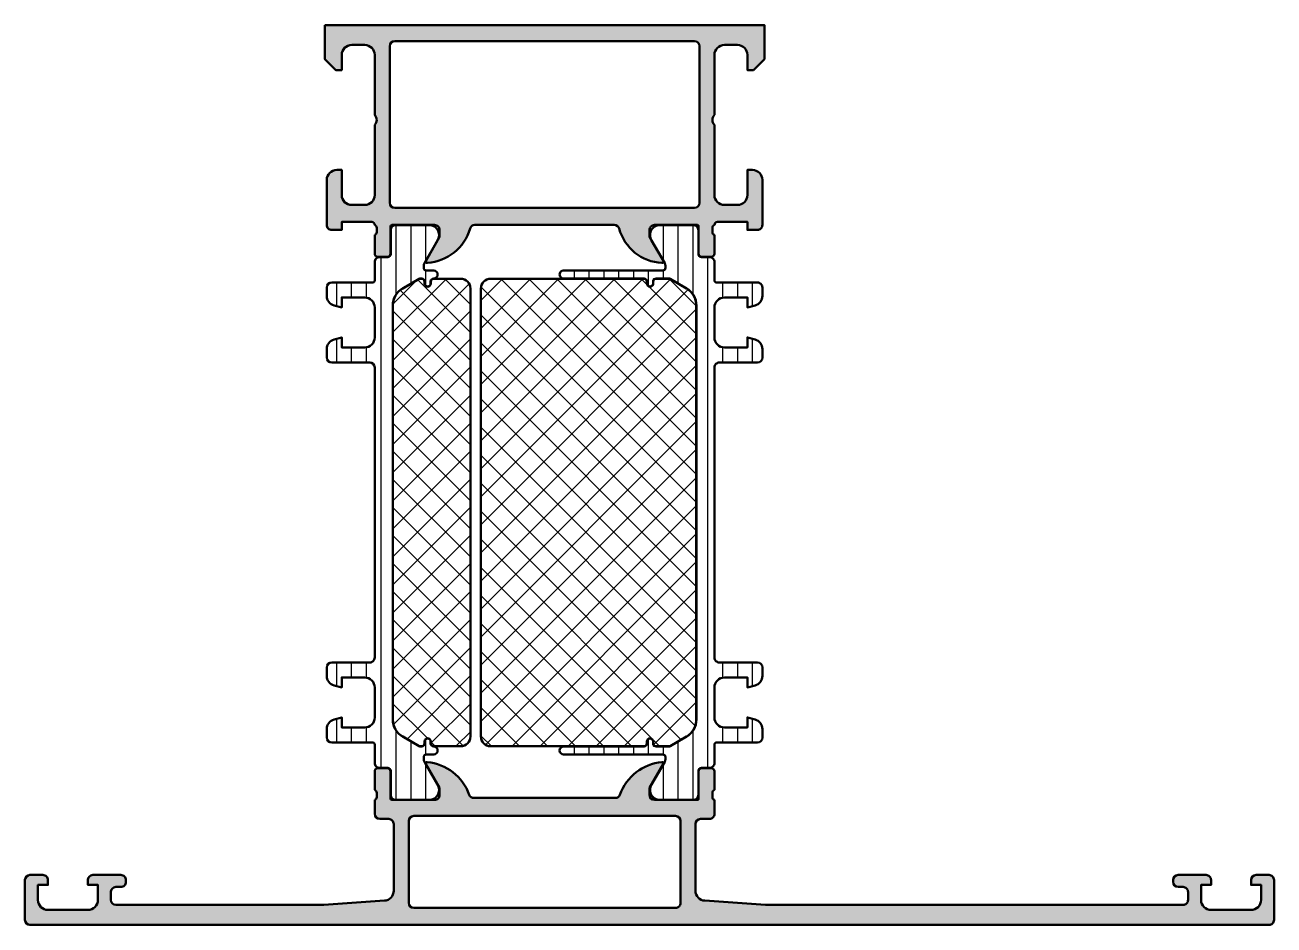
# Model space of a CAD drawing. Extents: x 0 to 125, y 0 to 90.
import ezdxf

# ---------------------------------------------------------------- set-up
doc = ezdxf.new("R2010")
doc.units = 0
for name, color, linetype, lineweight in [('0S-Alu contour', 7, 'Continuous', 50), ('0S-Alu hatch', 252, 'Continuous', 25), ('0S-Plastic contour', 254, 'Continuous', 50), ('0S-Plastic hatch', 253, 'Continuous', 25), ('0S-PT contour', 91, 'Continuous', 50), ('0S-PT hatch', 103, 'Continuous', 25)]:
    doc.layers.add(name, color=color, linetype=linetype, lineweight=lineweight)
pattern_1 = [(90, (0, 0), (-1.4859, 0), [])]
pattern_2 = [(135, (0, 0), (-1.403165018917055, -1.403165018917055), []), (225, (0, 0), (1.403165018917055, -1.403165018917055), [])]

# ---------------------------------------------------------------- blocks, each defined once
blk = doc.blocks.new('462600__DC4B0508_6F7B_43ED_8499_FADACAE05569_')
at = {"layer": '0S-Alu hatch'}
h = blk.add_hatch(color=256, dxfattribs=at)
edge = h.paths.add_edge_path()
edge.add_line((74.1, 2.000000000000012), (68.02875295001209, 2.433660503570576))
edge.add_ellipse((68.1000011082842, 3.431119503563659), major_axis=(-1.000000378362112, 0), ratio=1, start_angle=8.537736391645012e-06, end_angle=85.91432110672321, ccw=False)
edge.add_line((67.1000007299221, 3.4311193546862), (67.1, 10.1))
edge.add_ellipse((67.60000124605585, 10.09999890522812), major_axis=(-0.5000012460570579, 0), ratio=1, start_angle=270.0000591444256, end_angle=359.999874550462, ccw=False)
edge.add_line((67.60000072992209, 10.60000015128491), (68.5, 10.60000000000001))
edge.add_arc((68.5000007299221, 11.10000015128491), 0.5000000000000054, 269.9999163571131, 360)
edge.add_line((69.0000007299221, 11.10000015128491), (69, 12.50000000000001))
edge.add_ellipse((69.07883803814127, 12.7675210153199), major_axis=(-0.2788959122965883, 0), ratio=1, start_angle=-1.1645299000762748, end_angle=73.57983452474019, ccw=False)
edge.add_line((68.7999997299221, 12.7731891512764), (68.799999, 13.2267829999915))
edge.add_ellipse((69.0788689094079, 13.23244226912594), major_axis=(-0.2789273269156459, 0), ratio=1, start_angle=-73.5752814329474, end_angle=1.1625769736543816, ccw=False)
edge.add_line((69.0000007299221, 13.4999871512764), (69, 15.37999799999998))
edge.add_arc((68.70000072992208, 15.37999815128489), 0.3000000000000256, 359.9999711101367, 449.9999999999973)
edge.add_line((68.7000007299221, 15.67999815128491), (67.72002568095719, 15.67999800000001))
edge.add_arc((67.72002641087931, 15.37999815128492), 0.2999999999999918, 90.00013940492664, 180)
edge.add_line((67.42002641087932, 15.37999815128491), (67.4200256809572, 12.62000000000002))
edge.add_ellipse((67.30002692700866, 12.61999890523735), major_axis=(-0.1199987539535444, 0), ratio=1, start_angle=89.99975356383732, end_angle=180.0005227158989, ccw=False)
edge.add_line((67.30002641087933, 12.50000015128492), (63.00000000000006, 12.50000000000001))
edge.add_ellipse((63.00000098818307, 13.00000025825994), major_axis=(-0.5000002582609074, 0), ratio=1, start_angle=1.2253957095254009e-05, end_angle=89.99988676262751, ccw=False)
edge.add_line((62.50000072992217, 13.00000015128485), (62.50000000000015, 13.70000000000009))
edge.add_line((62.50000000000015, 13.70000000000009), (63.88149545762246, 16.09282032302756))
edge.add_arc((63.76188094527395, 16.16188036663661), 0.1381197846482676, 329.9997942543821, 455.6225775508053)
edge.add_arc((64.23822397109576, 11.3233912894374), 4.999999999999651, 95.62257755079091, 160.0499003679459)
edge.add_ellipse((59.06827820932711, 13.20000015128459), major_axis=(-0.4999999999997212, 0), ratio=1, start_angle=90.00000000000489, end_angle=160.049900367944, ccw=False)
edge.add_line((59.06827820932715, 12.70000015128487), (44.93172252059498, 12.69999999999997))
edge.add_ellipse((44.9317235981731, 13.20000041769007), major_axis=(-0.5000004176912589, 0), ratio=1, start_angle=19.9501147349049, end_angle=89.99987651874648, ccw=False)
edge.add_arc((39.76177748874844, 11.32339128943787), 4.999999999999179, 19.95009963205356, 84.37742244920865)
edge.add_arc((40.23812051457027, 16.16188036663661), 0.1381197846482728, 84.3774224492096, 210.0000000000175)
edge.add_line((40.11850527229966, 16.09282047431243), (41.49999999999987, 13.70000000000004))
edge.add_line((41.49999999999987, 13.70000000000004), (41.49999999999994, 12.99999999999996))
edge.add_ellipse((41.00000124605409, 12.99999890523166), major_axis=(-0.4999987539470445, 0), ratio=1, start_angle=89.99994085547672, end_angle=180.000125449538, ccw=False)
edge.add_line((41.00000072992204, 12.50000015128488), (36.69997431904278, 12.5))
edge.add_ellipse((36.69997530723043, 12.62000025826151), major_axis=(-0.1200002582655726, 0), ratio=1, start_angle=5.107678987315012e-05, end_angle=89.99952817616747, ccw=False)
edge.add_line((36.57997504896491, 12.62000015128489), (36.5799743190428, 15.37999799999998))
edge.add_arc((36.2799750489649, 15.37999815128487), 0.3000000000000043, 359.9999711101367, 450)
edge.add_line((36.2799750489649, 15.67999815128488), (35.30000000000001, 15.67999799999999))
edge.add_arc((35.30000072992212, 15.37999815128487), 0.3000000000000131, 90.00013940492396, 180)
edge.add_line((35.00000072992211, 15.37999815128487), (35.00000000000001, 13.49998699999148))
edge.add_ellipse((34.92113449620823, 13.23244408287816), major_axis=(-0.2789246855081726, 0), ratio=1, start_angle=178.8370704464299, end_angle=253.57569450118422, ccw=False)
edge.add_line((35.20000172992212, 13.22678315127636), (35.20000100000001, 12.77318899999148))
edge.add_ellipse((34.92116536696438, 12.76751920183793), major_axis=(-0.2788932714525121, 0), ratio=1, start_angle=106.4197524022724, end_angle=181.1648824805518, ccw=False)
edge.add_line((35.00000072992211, 12.50000015128488), (35, 11.1))
edge.add_arc((35.50000072992209, 11.10000015128489), 0.4999999999999858, 180.0000173297123, 269.9999999999992)
edge.add_line((35.50000072992208, 10.6000001512849), (36.40000000000001, 10.60000000000001))
edge.add_ellipse((36.40000098818012, 10.100000258259), major_axis=(-0.4999997417419854, 0), ratio=1, start_angle=179.999987746043, end_angle=270.0001132371573, ccw=False)
edge.add_line((36.90000072992209, 10.10000015128492), (36.89999999999999, 3.431119203401317))
edge.add_ellipse((35.90000136109885, 3.43111803520417), major_axis=(-0.999998638901822, 0), ratio=1, start_angle=94.08558609440342, end_angle=180.0000669328046, ccw=False)
edge.add_line((35.97124777991002, 2.433660654855477), (29.89999999999998, 2.000000000000012))
edge.add_line((29.89999999999998, 2.000000000000012), (9.09999999999998, 1.999999999999999))
edge.add_ellipse((9.100000988183044, 2.500000258259949), major_axis=(-0.5000002582609269, 0), ratio=1, start_angle=1.2253957095254009e-05, end_angle=89.99988676262058, ccw=False)
edge.add_line((8.60000072992213, 2.500000151284898), (8.600000000000023, 3.299999999999996))
edge.add_ellipse((9.100001246055848, 3.299998905228134), major_axis=(-0.5000012460570242, 0), ratio=1, start_angle=270.0000591444199, end_angle=359.999874550462, ccw=False)
edge.add_line((9.100000729922131, 3.800000151284891), (9.600000000000023, 3.799999999999998))
edge.add_arc((9.600000729922131, 4.300000151284891), 0.4999999999999983, 269.9999163571129, 360)
edge.add_line((10.10000072992213, 4.300000151284891), (10.10000000000002, 4.499999999999994))
edge.add_arc((9.600000729922128, 4.500000151284892), 0.5000000000000018, 359.9999826492693, 449.9999999999996)
edge.add_line((9.600000729922131, 5.000000151284893), (6.800000000000014, 4.999999999999999))
edge.add_arc((6.800000729922119, 4.500000151284892), 0.5000000000000009, 90.00008364293738, 180)
edge.add_line((6.300000729922119, 4.500000151284891), (6.300000000000011, 4))
edge.add_line((6.300000000000011, 4), (7.300000000000011, 4))
edge.add_line((7.300000000000011, 4), (7.300000000000011, 2.500000000000002))
edge.add_ellipse((6.300001246054566, 2.499998905230804), major_axis=(-0.9999987539460445, 0), ratio=1, start_angle=89.99997042775232, end_angle=180.0000627218637, ccw=False)
edge.add_line((6.300000729922118, 1.500000151284893), (2.300000000000012, 1.499999999999998))
edge.add_ellipse((2.300000988182315, 2.500000258259714), major_axis=(-1.000000258260204, 0), ratio=1, start_angle=6.156649305921746e-06, end_angle=89.99994338133922, ccw=False)
edge.add_line((1.300000729922117, 2.500000151284894), (1.300000000000011, 3.999999999999998))
edge.add_line((1.300000000000011, 3.999999999999998), (2.300000000000011, 3.999999999999999))
edge.add_line((2.300000000000011, 3.999999999999999), (2.300000000000011, 4.5))
edge.add_arc((1.800000729922119, 4.500000151284893), 0.499999999999999, 359.9999826492693, 450)
edge.add_line((1.800000729922118, 5.000000151284893), (0.5000000000000007, 5))
edge.add_arc((0.5000007299221072, 4.500000151284893), 0.5, 90.00008364293745, 180)
edge.add_line((7.299221072e-07, 4.500000151284893), (0, 0.5))
edge.add_arc((0.5000007299221068, 0.500000151284894), 0.5, 180.0000173297123, 270)
edge.add_line((0.5000007299221066, 1.512848939e-07), (124.5, 0))
edge.add_arc((124.5000007299221, 0.500000151284894), 0.5, 269.9999163571131, 360)
edge.add_line((125.0000007299221, 0.500000151284894), (125, 4.500000000000014))
edge.add_arc((124.5000007299221, 4.500000151284893), 0.5, 359.9999826492693, 450.0000000000016)
edge.add_line((124.5000007299221, 5.000000151284893), (123.1999999999999, 4.999999999999999))
edge.add_arc((123.2000007299221, 4.500000151284892), 0.5000000000000009, 90.00008364294075, 180)
edge.add_line((122.7000007299221, 4.500000151284872), (122.7, 3.999999999999999))
edge.add_line((122.7, 3.999999999999999), (123.7, 3.999999999999999))
edge.add_line((123.7, 3.999999999999999), (123.7, 2.499999999999992))
edge.add_ellipse((122.7000012460545, 2.499998905230825), major_axis=(-0.9999987539460613, 0), ratio=1, start_angle=89.99997042775158, end_angle=180.0000627218637, ccw=False)
edge.add_line((122.700000729922, 1.500000151284891), (118.7, 1.499999999999999))
edge.add_ellipse((118.7000009881823, 2.500000258259715), major_axis=(-1.000000258260204, 0), ratio=1, start_angle=6.156649305921746e-06, end_angle=89.99994338133911, ccw=False)
edge.add_line((117.7000007299221, 2.500000151284905), (117.7, 4))
edge.add_line((117.7, 4), (118.7, 4))
edge.add_line((118.7, 4), (118.7, 4.499999999999997))
edge.add_arc((118.2000007299221, 4.500000151284893), 0.5, 359.9999826492693, 450)
edge.add_line((118.2000007299221, 5.000000151284893), (115.3999999999999, 5))
edge.add_arc((115.400000729922, 4.500000151284901), 0.4999999999999929, 90.00008364293588, 180)
edge.add_line((114.9000007299221, 4.500000151284904), (114.9, 4.300000000000009))
edge.add_arc((115.4000007299221, 4.300000151284905), 0.5, 180.0000173297123, 270.0000000000017)
edge.add_line((115.4000007299221, 3.800000151284905), (115.8999999999999, 3.799999999999998))
edge.add_ellipse((115.90000098818, 3.300000258258976), major_axis=(-0.4999997417419987, 0), ratio=1, start_angle=179.999987746043, end_angle=270.0001132371606, ccw=False)
edge.add_line((116.400000729922, 3.300000151284903), (116.4, 2.500000000000003))
edge.add_ellipse((115.9000012460541, 2.499998905231693), major_axis=(-0.4999987539470729, 0), ratio=1, start_angle=89.99994085547831, end_angle=180.000125449538, ccw=False)
edge.add_line((115.9000007299221, 2.000000151284881), (74.1, 2.000000000000012))
edge = h.paths.add_edge_path()
edge.add_ellipse((65.1000007299221, 10.4000001512849), major_axis=(-0.5, 0), ratio=1, start_angle=180, end_angle=270, ccw=False)
edge.add_line((65.6000007299221, 10.4000001512849), (65.6000007299221, 2.200000151284887))
edge.add_ellipse((65.1000007299221, 2.200000151284887), major_axis=(-0.5, 0), ratio=1, start_angle=89.99991635711308, end_angle=180, ccw=False)
edge.add_line((65.1, 1.699999999999993), (38.90000072992209, 1.700000151284887))
edge.add_ellipse((38.90000072992209, 2.200000151284887), major_axis=(-0.5, 0), ratio=1, start_angle=1.732971230694602e-05, end_angle=90, ccw=False)
edge.add_line((38.39999999999998, 2.199999999999993), (38.40000072992209, 10.4000001512849))
edge.add_ellipse((38.90000072992209, 10.4000001512849), major_axis=(-0.5, 0), ratio=1, start_angle=270.0000836429375, end_angle=360, ccw=False)
edge.add_line((38.89999999999999, 10.90000000000001), (65.1000007299221, 10.9000001512849))
at = {"layer": '0S-Alu contour', "color": 7}
for points in [[(35.00000072992211, 15.37999815128487), (35.00000000000001, 13.49998699999148)], [(36.2799750489649, 15.67999815128488), (35.30000000000001, 15.67999799999999)], [(36.57997504896491, 12.62000015128489), (36.5799743190428, 15.37999799999998)], [(40.11850527229966, 16.09282047431243), (41.49999999999987, 13.70000000000004), (41.49999999999994, 12.99999999999996)], [(62.50000072992217, 13.00000015128485), (62.50000000000015, 13.70000000000009), (63.88149545762246, 16.09282032302756)], [(67.42002641087932, 15.37999815128491), (67.4200256809572, 12.62000000000002)], [(68.7000007299221, 15.67999815128491), (67.72002568095719, 15.67999800000001)], [(69.0000007299221, 13.4999871512764), (69, 15.37999799999998)], [(35.20000172992212, 13.22678315127636), (35.20000100000001, 12.77318899999148)], [(59.06827820932715, 12.70000015128487), (44.93172252059498, 12.69999999999997)], [(68.7999997299221, 12.7731891512764), (68.799999, 13.2267829999915)], [(35.00000072992211, 12.50000015128488), (35, 11.1)], [(41.00000072992204, 12.50000015128488), (36.69997431904278, 12.5)], [(67.30002641087933, 12.50000015128492), (63.00000000000006, 12.50000000000001)], [(69.0000007299221, 11.10000015128491), (69, 12.50000000000001)], [(35.50000072992208, 10.6000001512849), (36.40000000000001, 10.60000000000001)], [(36.90000072992209, 10.10000015128492), (36.89999999999999, 3.431119203401317)], [(38.39999999999998, 2.199999999999993), (38.40000072992209, 10.4000001512849)], [(38.89999999999999, 10.90000000000001), (65.1000007299221, 10.9000001512849)], [(65.6000007299221, 10.4000001512849), (65.6000007299221, 2.200000151284887)], [(67.1000007299221, 3.4311193546862), (67.1, 10.1)], [(67.60000072992209, 10.60000015128491), (68.5, 10.60000000000001)], [(7.299221072e-07, 4.500000151284893), (0, 0.5)], [(1.800000729922118, 5.000000151284893), (0.5000000000000007, 5)], [(1.300000729922117, 2.500000151284894), (1.300000000000011, 3.999999999999998), (2.300000000000011, 3.999999999999999), (2.300000000000011, 4.5)], [(6.300000729922119, 4.500000151284891), (6.300000000000011, 4), (7.300000000000011, 4), (7.300000000000011, 2.500000000000002)], [(9.600000729922131, 5.000000151284893), (6.800000000000014, 4.999999999999999)], [(9.100000729922131, 3.800000151284891), (9.600000000000023, 3.799999999999998)], [(10.10000072992213, 4.300000151284891), (10.10000000000002, 4.499999999999994)], [(114.9000007299221, 4.500000151284904), (114.9, 4.300000000000009)], [(118.2000007299221, 5.000000151284893), (115.3999999999999, 5)], [(115.4000007299221, 3.800000151284905), (115.8999999999999, 3.799999999999998)], [(117.7000007299221, 2.500000151284905), (117.7, 4), (118.7, 4), (118.7, 4.499999999999997)], [(122.7000007299221, 4.500000151284872), (122.7, 3.999999999999999), (123.7, 3.999999999999999), (123.7, 2.499999999999992)], [(124.5000007299221, 5.000000151284893), (123.1999999999999, 4.999999999999999)], [(125.0000007299221, 0.500000151284894), (125, 4.500000000000014)], [(8.60000072992213, 2.500000151284898), (8.600000000000023, 3.299999999999996)], [(116.400000729922, 3.300000151284903), (116.4, 2.500000000000003)], [(6.300000729922118, 1.500000151284893), (2.300000000000012, 1.499999999999998)], [(35.97124777991002, 2.433660654855477), (29.89999999999998, 2.000000000000012), (9.09999999999998, 1.999999999999999)], [(65.1, 1.699999999999993), (38.90000072992209, 1.700000151284887)], [(74.1, 2.000000000000012), (68.02875295001209, 2.433660503570576)], [(115.9000007299221, 2.000000151284881), (74.1, 2.000000000000012)], [(122.700000729922, 1.500000151284891), (118.7, 1.499999999999999)], [(0.5000007299221066, 1.512848939e-07), (124.5, 0)]]:
    blk.add_lwpolyline(points, dxfattribs=at)
for centre, radius, start, end in [((40.23812051457027, 16.16188036663661), 0.1381197846482728, 84.3774224492096, 210.0000000000175), ((39.76177748874844, 11.32339128943787), 4.999999999999179, 19.95009963205356, 84.37742244920865), ((64.23822397109576, 11.3233912894374), 4.999999999999651, 95.62257755079091, 160.0499003679459), ((63.76188094527395, 16.16188036663661), 0.1381197846482676, 329.9997942543821, 95.62257755080539), ((35.30000072992212, 15.37999815128487), 0.3000000000000131, 90.00013940492396, 180), ((36.2799750489649, 15.37999815128487), 0.3000000000000043, 359.9999711101367, 90), ((67.72002641087931, 15.37999815128492), 0.2999999999999918, 90.00013940492664, 180), ((68.70000072992208, 15.37999815128489), 0.3000000000000256, 359.9999711101367, 89.99999999999729), ((35.50000072992209, 11.10000015128489), 0.4999999999999858, 180.0000173297123, 269.9999999999992), ((68.5000007299221, 11.10000015128491), 0.5000000000000054, 269.9999163571131, 0), ((0.5000007299221072, 4.500000151284893), 0.5, 90.00008364293745, 180), ((1.800000729922119, 4.500000151284893), 0.499999999999999, 359.9999826492693, 90.0000000000001), ((6.800000729922119, 4.500000151284892), 0.5000000000000009, 90.00008364293738, 180), ((9.600000729922131, 4.300000151284891), 0.4999999999999983, 269.9999163571129, 0), ((9.600000729922128, 4.500000151284892), 0.5000000000000018, 359.9999826492693, 89.99999999999959), ((115.400000729922, 4.500000151284901), 0.4999999999999929, 90.00008364293588, 180), ((115.4000007299221, 4.300000151284905), 0.5, 180.0000173297123, 270.0000000000017), ((118.2000007299221, 4.500000151284893), 0.5, 359.9999826492693, 90), ((123.2000007299221, 4.500000151284892), 0.5000000000000009, 90.00008364294075, 180), ((124.5000007299221, 4.500000151284893), 0.5, 359.9999826492693, 90.0000000000016), ((0.5000007299221068, 0.500000151284894), 0.5, 180.0000173297123, 270), ((124.5000007299221, 0.500000151284894), 0.5, 269.9999163571131, 0)]:
    blk.add_arc(centre, radius, start, end, dxfattribs=at)
at = {"layer": '0S-Alu contour', "color": 7, "extrusion": (0, 0, -1)}
for centre, radius, start, end in [((-34.92113449620823, 13.23244408287816), 0.2789246855081726, 106.4243054988158, 181.1629295535702), ((-34.92116536696438, 12.76751920183793), 0.2788932714525121, 178.8351175194482, 253.5802475977276), ((-36.69997530723043, 12.62000025826151), 0.1200002582655726, 270.0004718238325, 359.9999489232101), ((-41.00000124605409, 12.99999890523166), 0.4999987539470445, 179.999874550462, 270.0000591445233), ((-44.9317235981731, 13.20000041769007), 0.5000004176912589, 270.0001234812535, 340.0498852650951), ((-59.06827820932711, 13.20000015128459), 0.4999999999997212, 199.9500996320561, 269.9999999999951), ((-63.00000098818307, 13.00000025825994), 0.5000002582609074, 270.0001132373725, 359.9999877460429), ((-67.30002692700866, 12.61999890523735), 0.1199987539535444, 179.9994772841011, 270.0002464361628), ((-69.07883803814127, 12.7675210153199), 0.2788959122965883, 286.4201654752598, 1.164529900076207), ((-69.0788689094079, 13.23244226912594), 0.2789273269156459, 358.8374230263456, 73.57528143294738), ((-36.40000098818012, 10.100000258259), 0.4999997417419854, 89.9998867628427, 180.0000122539571), ((-38.90000072992209, 10.4000001512849), 0.5, 0, 89.9999163570625), ((-65.1000007299221, 10.4000001512849), 0.5, 90, 180), ((-67.60000124605585, 10.09999890522812), 0.5000012460570579, 0.0001254495380173, 89.9999408555744), ((-9.100001246055848, 3.299998905228134), 0.5000012460570242, 0.0001254495380173, 89.99994085558009), ((-115.90000098818, 3.300000258258976), 0.4999997417419987, 89.99988676283944, 180.0000122539571), ((-35.90000136109885, 3.43111803520417), 0.999998638901822, 179.9999330671954, 265.9144139055966), ((-68.1000011082842, 3.431119503563659), 1.000000378362112, 274.0856788932768, 359.9999914622636), ((-2.300000988182315, 2.500000258259714), 1.000000258260204, 270.0000566186608, 359.9999938433507), ((-6.300001246054566, 2.499998905230804), 0.9999987539460445, 179.9999372781363, 270.0000295722478), ((-9.100000988183044, 2.500000258259949), 0.5000002582609269, 270.0001132373794, 359.9999877460429), ((-38.90000072992209, 2.200000151284887), 0.5, 270, 359.9999826702877), ((-65.1000007299221, 2.200000151284887), 0.5, 180, 270.0000836428869), ((-115.9000012460541, 2.499998905231693), 0.4999987539470729, 179.999874550462, 270.0000591445217), ((-118.7000009881823, 2.500000258259715), 1.000000258260204, 270.0000566186609, 359.9999938433507), ((-122.7000012460545, 2.499998905230825), 0.9999987539460613, 179.9999372781363, 270.0000295722484)]:
    blk.add_arc(centre, radius, start, end, dxfattribs=at)
blk = doc.blocks.new('284599__69CF3FE0_4263_4928_8CC7_8ED740B9E909___34EB0C53_2B42_4B4D_AC4C_1224E50A44FD_')
at = {"layer": '0S-Plastic hatch'}
h = blk.add_hatch(dxfattribs=at)
h.set_pattern_fill('ANSI31', color=256, scale=0.4680000000000001, angle=45, style=0)
h.set_pattern_definition(pattern_1)
edge = h.paths.add_edge_path()
edge.add_line((73.79999999999971, 62.91925077667285), (73.79999999999971, 63.75000000004726))
edge.add_arc((73.29999999999974, 63.75000000004725), 0.4999999999999716, 0, 90.0000000000016)
edge.add_line((73.29999999999973, 64.25000000004724), (69.19999999999973, 64.25000000004718))
edge.add_ellipse((69.19999999999975, 64.4500000000472), major_axis=(-0.200000000000017, 0), ratio=1, start_angle=0, end_angle=89.99999999999591, ccw=False)
edge.add_line((68.99999999999973, 64.45000000004724), (68.99999999999972, 66.29000567895669))
edge.add_arc((68.50000267890204, 66.29000567895667), 0.4999973210976805, 0, 90.00030698202619)
edge.add_line((68.49999999999282, 66.79000300004718), (67.6896686666595, 66.7900030000472))
edge.add_ellipse((67.6896686666595, 67.09000300004722), major_axis=(-0.3000000000000256, 0), ratio=1, start_angle=0, end_angle=90, ccw=False)
edge.add_line((67.38966866665947, 67.0900030000472), (67.3900006170565, 69.4900013829835))
edge.add_arc((66.89000463961789, 69.49000402260859), 0.4999959774455833, 359.9996975182267, 450.000302481185)
edge.add_line((66.89000199999282, 69.9900000000472), (63.41346050189333, 69.99000000004719))
edge.add_arc((63.55577115088468, 69.00018192532434), 0.9999960709244742, 98.18160805189984, 212.7270160998405)
edge.add_line((62.71451850189333, 68.4595470000472), (64.03303535120448, 66.17580851337495))
edge.add_ellipse((63.60002263447395, 65.92580853907536), major_axis=(-0.5000000000001413, 0), ratio=1, start_angle=179.994256176766, end_angle=209.9999965993391, ccw=False)
edge.add_line((64.10002263196165, 65.92575841476156), (64.0999999999903, 65.70000000006475))
edge.add_ellipse((63.84999999997283, 65.7000000000647), major_axis=(-0.2500000000174651, 0), ratio=1, start_angle=89.9999999999983, end_angle=180, ccw=False)
edge.add_line((63.84999999997283, 65.45000000004724), (53.89925907311613, 65.45000000004654))
edge.add_arc((53.89925907311615, 65.0507409269301), 0.3992590731164398, 90.00000000000306, 270.0000000000031)
edge.add_line((53.89925907311617, 64.65148185381366), (61.95486402147729, 64.65148185381368))
edge.add_ellipse((61.9548640214773, 64.35000000004713), major_axis=(-0.3014818537665462, 0), ratio=1, start_angle=180, end_angle=270.0000000000041, ccw=False)
edge.add_line((62.25634587524385, 64.35000000004719), (62.25634587524385, 64.14942920476096))
edge.add_arc((62.55577507995761, 64.14942920476096), 0.2994292047137676, 180, 360)
edge.add_line((62.85520428467138, 64.14942920476099), (62.85520428467137, 64.35000000004725))
edge.add_ellipse((63.15520428467164, 64.35000000004725), major_axis=(-0.3000000000002672, 0), ratio=1, start_angle=266.6063607271231, end_angle=360, ccw=False)
edge.add_line((63.17296295056753, 64.64947392175957), (64.4650128094602, 64.64947392175972))
edge.add_ellipse((64.46501280946036, 64.44947392175975), major_axis=(-0.1999999999999744, 0), ratio=1, start_angle=240.00000000004468, end_angle=270.0000000000448, ccw=False)
edge.add_line((64.56501280946021, 64.62267900251669), (66.19999999999975, 63.67871870793693))
edge.add_ellipse((65.19999999999979, 61.94666790036813), major_axis=(-1.999999999999909, 0), ratio=1, start_angle=180, end_angle=239.9999999999999, ccw=False)
edge.add_line((67.1999999999997, 61.94666790036817), (67.19999999999972, 20.55333209967907))
edge.add_ellipse((65.19999999999976, 20.55333209967908), major_axis=(-1.999999999999957, 0), ratio=1, start_angle=119.99999999999889, end_angle=180, ccw=False)
edge.add_line((66.1999999999997, 18.82128129211022), (64.56501280946021, 17.87732099753071))
edge.add_ellipse((64.46501280945996, 18.05052607828763), major_axis=(-0.200000000000158, 0), ratio=1, start_angle=90.0000000000814, end_angle=120.00000000005659, ccw=False)
edge.add_line((64.46501280946025, 17.85052607828748), (63.17296295056536, 17.85052607828788))
edge.add_ellipse((63.15520428467131, 18.14999999999998), major_axis=(-0.2999999999999348, 0), ratio=1, start_angle=0, end_angle=93.39363927252862, ccw=False)
edge.add_line((62.85520428467138, 18.14999999999997), (62.85520428467137, 18.35057079528624))
edge.add_arc((62.55577507995761, 18.35057079528624), 0.2994292047137605, 0, 180)
edge.add_line((62.25634587524385, 18.35057079528624), (62.25634587524385, 18.14999999999997))
edge.add_ellipse((61.95486402147732, 18.15000000000007), major_axis=(-0.301481853766532, 0), ratio=1, start_angle=89.99999999999062, end_angle=180, ccw=False)
edge.add_line((61.95486402147727, 17.84851814623354), (53.89925907311615, 17.84851814623354))
edge.add_arc((53.89925907311615, 17.44925907311706), 0.3992590731164753, 90, 270)
edge.add_line((53.89925907311615, 17.05000000000058), (63.84999999997285, 17.05000000000001))
edge.add_ellipse((63.84999999997281, 16.79999999998251), major_axis=(-0.2500000000174936, 0), ratio=1, start_angle=180, end_angle=269.9999999999902, ccw=False)
edge.add_line((64.0999999999903, 16.79999999998244), (64.10002263196166, 16.57424158528564))
edge.add_ellipse((63.60002263447399, 16.57419146097186), major_axis=(-0.5000000000001169, 0), ratio=1, start_angle=150.0000034006594, end_angle=180.0057438232342, ccw=False)
edge.add_line((64.03303535120449, 16.32419148667227), (62.71451850189333, 14.040453))
edge.add_arc((63.55577115088468, 13.49981807472285), 0.9999960709244718, 147.2729839001593, 261.8183919481001)
edge.add_line((63.41346050189333, 12.51), (66.89000199999282, 12.51))
edge.add_arc((66.89000463961789, 13.00999597743862), 0.4999959774455886, 269.9996975188149, 360.0003024817733)
edge.add_line((67.3900006170565, 13.00999861706371), (67.38966866665947, 15.40999699999999))
edge.add_ellipse((67.68966866665949, 15.40999699999999), major_axis=(-0.3000000000000114, 0), ratio=1, start_angle=270, end_angle=360, ccw=False)
edge.add_line((67.68966866665949, 15.709997), (68.49999999999282, 15.709997))
edge.add_arc((68.50000267890202, 16.20999432109051), 0.4999973210976895, 269.9996930179755, 360)
edge.add_line((68.99999999999972, 16.20999432109051), (68.99999999999972, 18.04999999999995))
edge.add_ellipse((69.19999999999975, 18.04999999999999), major_axis=(-0.2000000000000313, 0), ratio=1, start_angle=270.0000000000122, end_angle=360, ccw=False)
edge.add_line((69.1999999999997, 18.25000000000003), (73.29999999999973, 18.24999999999996))
edge.add_arc((73.29999999999973, 18.74999999999996), 0.4999999999999929, 270, 360)
edge.add_line((73.79999999999973, 18.74999999999996), (73.79999999999971, 19.58074922337433))
edge.add_arc((72.79999999999971, 19.58074922337434), 0.9999999999999857, 0, 74.99999999999942)
edge.add_line((73.05881904510225, 20.5466750496634), (72.29999999999971, 20.75000000000002))
edge.add_line((72.29999999999971, 20.75000000000002), (72.29999999999971, 19.75000000000002))
edge.add_line((72.29999999999971, 19.75000000000002), (69.99999999999972, 19.75000000000002))
edge.add_ellipse((69.9999999999997, 20.75000000000001), major_axis=(-0.9999999999999857, 0), ratio=1, start_angle=0, end_angle=90.0000000000008, ccw=False)
edge.add_line((68.99999999999972, 20.75000000000002), (68.99999999999972, 23.75000000000008))
edge.add_ellipse((69.99999999999967, 23.75000000000002), major_axis=(-0.9999999999999573, 0), ratio=1, start_angle=269.9999999999984, end_angle=360, ccw=False)
edge.add_line((69.9999999999997, 24.74999999999998), (72.29999999999971, 24.75))
edge.add_line((72.29999999999971, 24.75), (72.29999999999971, 23.75000000000008))
edge.add_line((72.29999999999971, 23.75000000000008), (73.05881904510217, 23.95332495033656))
edge.add_arc((72.79999999999961, 24.91925077662573), 1.000000000000099, 284.9999999999996, 360)
edge.add_line((73.79999999999973, 24.91925077662572), (73.79999999999971, 25.75000000000005))
edge.add_arc((73.29999999999974, 25.75000000000005), 0.4999999999999716, 0, 89.99999999999837)
edge.add_line((73.29999999999976, 26.25000000000003), (69.49999999999972, 26.25000000000002))
edge.add_ellipse((69.4999999999997, 26.75000000000001), major_axis=(-0.4999999999999894, 0), ratio=1, start_angle=0, end_angle=90.00000000000159, ccw=False)
edge.add_line((68.99999999999972, 26.74999999999999), (68.99999999999972, 55.75000000004716))
edge.add_ellipse((69.4999999999997, 55.75000000004719), major_axis=(-0.4999999999999858, 0), ratio=1, start_angle=269.9999999999984, end_angle=360, ccw=False)
edge.add_line((69.49999999999972, 56.25000000004718), (73.29999999999978, 56.2500000000472))
edge.add_arc((73.29999999999974, 56.75000000004718), 0.4999999999999787, 270.0000000000049, 360)
edge.add_line((73.79999999999973, 56.75000000004722), (73.79999999999973, 57.5807492234216))
edge.add_arc((72.79999999999976, 57.5807492234216), 0.9999999999999715, 0, 75.00000000000088)
edge.add_line((73.05881904510225, 58.54667504971065), (72.29999999999971, 58.75000000004721))
edge.add_line((72.29999999999971, 58.75000000004721), (72.29999999999971, 57.7500000000472))
edge.add_line((72.29999999999971, 57.7500000000472), (69.99999999999974, 57.75000000004721))
edge.add_ellipse((69.99999999999972, 58.75000000004721), major_axis=(-1.000000000000007, 0), ratio=1, start_angle=0, end_angle=90.00000000000159, ccw=False)
edge.add_line((68.99999999999972, 58.75000000004718), (68.99999999999972, 61.75000000004724))
edge.add_ellipse((69.99999999999972, 61.75000000004721), major_axis=(-1, 0), ratio=1, start_angle=269.9999999999984, end_angle=360, ccw=False)
edge.add_line((69.99999999999976, 62.75000000004721), (72.29999999999971, 62.75000000004716))
edge.add_line((72.29999999999971, 62.75000000004716), (72.29999999999971, 61.75000000004724))
edge.add_line((72.29999999999971, 61.75000000004724), (73.05881904510227, 61.95332495038391))
edge.add_arc((72.79999999999981, 62.91925077667289), 0.9999999999998985, 284.9999999999976, 360)
at = {"layer": '0S-Plastic contour', "color": 7}
for points in [[(66.89000199999282, 69.9900000000472), (63.41346050189333, 69.99000000004719)], [(67.38966866665947, 67.0900030000472), (67.3900006170565, 69.4900013829835)], [(62.71451850189333, 68.4595470000472), (64.03303535120448, 66.17580851337495)], [(68.49999999999282, 66.79000300004718), (67.6896686666595, 66.7900030000472)], [(68.99999999999973, 64.45000000004724), (68.99999999999972, 66.29000567895669)], [(63.84999999997283, 65.45000000004724), (53.89925907311613, 65.45000000004654)], [(64.10002263196165, 65.92575841476156), (64.0999999999903, 65.70000000006475)], [(53.89925907311617, 64.65148185381366), (61.95486402147729, 64.65148185381368)], [(62.25634587524385, 64.35000000004719), (62.25634587524385, 64.14942920476096)], [(62.85520428467138, 64.14942920476099), (62.85520428467137, 64.35000000004725)], [(63.17296295056753, 64.64947392175957), (64.4650128094602, 64.64947392175972)], [(64.56501280946021, 64.62267900251669), (66.19999999999975, 63.67871870793693)], [(73.29999999999973, 64.25000000004724), (69.19999999999973, 64.25000000004718)], [(69.99999999999976, 62.75000000004721), (72.29999999999971, 62.75000000004716), (72.29999999999971, 61.75000000004724), (73.05881904510227, 61.95332495038391)], [(73.79999999999971, 62.91925077667285), (73.79999999999971, 63.75000000004726)], [(67.1999999999997, 61.94666790036817), (67.19999999999972, 20.55333209967907)], [(68.99999999999972, 58.75000000004718), (68.99999999999972, 61.75000000004724)], [(73.05881904510225, 58.54667504971065), (72.29999999999971, 58.75000000004721), (72.29999999999971, 57.7500000000472), (69.99999999999974, 57.75000000004721)], [(73.79999999999973, 56.75000000004722), (73.79999999999973, 57.5807492234216)], [(68.99999999999972, 26.74999999999999), (68.99999999999972, 55.75000000004716)], [(69.49999999999972, 56.25000000004718), (73.29999999999978, 56.2500000000472)], [(73.29999999999976, 26.25000000000003), (69.49999999999972, 26.25000000000002)], [(73.79999999999973, 24.91925077662572), (73.79999999999971, 25.75000000000005)], [(69.9999999999997, 24.74999999999998), (72.29999999999971, 24.75), (72.29999999999971, 23.75000000000008), (73.05881904510217, 23.95332495033656)], [(68.99999999999972, 20.75000000000002), (68.99999999999972, 23.75000000000008)], [(73.05881904510225, 20.5466750496634), (72.29999999999971, 20.75000000000002), (72.29999999999971, 19.75000000000002), (69.99999999999972, 19.75000000000002)], [(66.1999999999997, 18.82128129211022), (64.56501280946021, 17.87732099753071)], [(73.79999999999973, 18.74999999999996), (73.79999999999971, 19.58074922337433)], [(61.95486402147727, 17.84851814623354), (53.89925907311615, 17.84851814623354)], [(62.25634587524385, 18.35057079528624), (62.25634587524385, 18.14999999999997)], [(62.85520428467138, 18.14999999999997), (62.85520428467137, 18.35057079528624)], [(64.46501280946025, 17.85052607828748), (63.17296295056536, 17.85052607828788)], [(68.99999999999972, 16.20999432109051), (68.99999999999972, 18.04999999999995)], [(69.1999999999997, 18.25000000000003), (73.29999999999973, 18.24999999999996)], [(53.89925907311615, 17.05000000000058), (63.84999999997285, 17.05000000000001)], [(64.03303535120449, 16.32419148667227), (62.71451850189333, 14.040453)], [(64.0999999999903, 16.79999999998244), (64.10002263196166, 16.57424158528564)], [(67.3900006170565, 13.00999861706371), (67.38966866665947, 15.40999699999999)], [(67.68966866665949, 15.709997), (68.49999999999282, 15.709997)], [(63.41346050189333, 12.51), (66.89000199999282, 12.51)]]:
    blk.add_lwpolyline(points, dxfattribs=at)
for centre, radius, start, end in [((63.55577115088468, 69.00018192532434), 0.9999960709244742, 98.18160805189984, 212.7270160998405), ((66.89000463961789, 69.49000402260859), 0.4999959774455833, 359.9996975182267, 90.00030248118505), ((68.50000267890204, 66.29000567895667), 0.4999973210976805, 0, 90.00030698202619), ((53.89925907311615, 65.0507409269301), 0.3992590731164398, 90.00000000000306, 270.0000000000031), ((62.55577507995761, 64.14942920476096), 0.2994292047137676, 180, 0), ((73.29999999999974, 63.75000000004725), 0.4999999999999716, 0, 90.0000000000016), ((72.79999999999981, 62.91925077667289), 0.9999999999998985, 284.9999999999976, 0), ((72.79999999999976, 57.5807492234216), 0.9999999999999715, 0, 75.00000000000088), ((73.29999999999974, 56.75000000004718), 0.4999999999999787, 270.0000000000049, 0), ((73.29999999999974, 25.75000000000005), 0.4999999999999716, 0, 89.99999999999837), ((72.79999999999961, 24.91925077662573), 1.000000000000099, 284.9999999999996, 0), ((72.79999999999971, 19.58074922337434), 0.9999999999999857, 0, 74.99999999999942), ((53.89925907311615, 17.44925907311706), 0.3992590731164753, 90, 270), ((62.55577507995761, 18.35057079528624), 0.2994292047137605, 0, 180), ((73.29999999999973, 18.74999999999996), 0.4999999999999929, 270, 0), ((68.50000267890202, 16.20999432109051), 0.4999973210976895, 269.9996930179755, 0), ((63.55577115088468, 13.49981807472285), 0.9999960709244718, 147.2729839001593, 261.8183919481001), ((66.89000463961789, 13.00999597743862), 0.4999959774455886, 269.9996975188149, 0.0003024817733149)]:
    blk.add_arc(centre, radius, start, end, dxfattribs=at)
at = {"layer": '0S-Plastic contour', "color": 7, "extrusion": (0, 0, -1)}
for centre, radius, start, end in [((-67.6896686666595, 67.09000300004722), 0.3000000000000256, 270, 0), ((-63.84999999997283, 65.7000000000647), 0.2500000000174651, 180, 270.0000000000017), ((-63.60002263447395, 65.92580853907536), 0.5000000000001413, 150.0000034006609, 180.0057438232341), ((-61.9548640214773, 64.35000000004713), 0.3014818537665462, 89.99999999999594, 180), ((-63.15520428467164, 64.35000000004725), 0.3000000000002672, 0, 93.3936392728769), ((-64.46501280946036, 64.44947392175975), 0.1999999999999744, 89.99999999995521, 119.9999999999553), ((-69.19999999999975, 64.4500000000472), 0.200000000000017, 270.0000000000041, 0), ((-65.19999999999979, 61.94666790036813), 1.999999999999909, 120.0000000000001, 180), ((-69.99999999999972, 61.75000000004721), 1, 0, 90.0000000000016), ((-69.99999999999972, 58.75000000004721), 1.000000000000007, 269.9999999999984, 0), ((-69.4999999999997, 55.75000000004719), 0.4999999999999858, 0, 90.0000000000016), ((-69.4999999999997, 26.75000000000001), 0.4999999999999894, 269.9999999999984, 0), ((-69.99999999999967, 23.75000000000002), 0.9999999999999573, 0, 90.0000000000016), ((-65.19999999999976, 20.55333209967908), 1.999999999999957, 180, 240.0000000000011), ((-69.9999999999997, 20.75000000000001), 0.9999999999999857, 269.9999999999992, 0), ((-61.95486402147732, 18.15000000000007), 0.301481853766532, 180, 270.0000000000094), ((-63.15520428467131, 18.14999999999998), 0.2999999999999348, 266.6063607274714, 0), ((-64.46501280945996, 18.05052607828763), 0.2000000000001581, 239.9999999999434, 269.9999999999186), ((-69.19999999999975, 18.04999999999999), 0.2000000000000313, 0, 89.99999999998779), ((-63.84999999997281, 16.79999999998251), 0.2500000000174936, 90.00000000000978, 180), ((-63.60002263447399, 16.57419146097186), 0.5000000000001169, 179.9942561767658, 209.9999965993406), ((-67.68966866665949, 15.40999699999999), 0.3000000000000114, 0, 90)]:
    blk.add_arc(centre, radius, start, end, dxfattribs=at)
blk = doc.blocks.new('345120__3D4FDCC1_D45C_4572_B6C6_F723E93E6D24_')
at = {"layer": '0S-Alu hatch'}
h = blk.add_hatch(color=256, dxfattribs=at)
edge = h.paths.add_edge_path()
edge.add_line((30.00000000000003, 89.9999998487151), (30.00000000000003, 86.59996780525807))
edge.add_line((30.00000000000003, 86.59996780525807), (31.09997558593753, 85.49999221932057))
edge.add_line((31.09997558593753, 85.49999221932057), (31.69995117187503, 85.49999221932057))
edge.add_line((31.69995117187503, 85.49999221932057), (31.69995117187503, 87.00044998299246))
edge.add_ellipse((32.70003757115055, 87.00035595363411), major_axis=(-1.000086403695902, 0), ratio=1, start_angle=270.0049498861582, end_angle=359.99461298015063, ccw=False)
edge.add_line((32.69995117187503, 88.0004423535979), (34.00000000000003, 88.0004423535979))
edge.add_ellipse((33.9999451913118, 87.00038754529874), major_axis=(-1.000054809801096, 0), ratio=1, start_angle=180.002703004082, end_angle=269.99685986559217, ccw=False)
edge.add_line((35.00000000000003, 87.00043472420535), (35.00000000000003, 80.9999998487151))
edge.add_ellipse((34.47516065968168, 80.4999998487151), major_axis=(-0.7248836686985038, 0), ratio=1, start_angle=136.3884232636862, end_angle=223.6115767363138, ccw=False)
edge.add_line((35.00000000000003, 79.9999998487151), (35.00000000000003, 72.9999998487151))
edge.add_ellipse((33.99994120227106, 73.00005864644407), major_axis=(-1.000058799457453, 0), ratio=1, start_angle=90.0033686636412, end_angle=179.996631336242, ccw=False)
edge.add_line((34.00000000000003, 71.9999998487151), (32.69995117187503, 71.9999998487151))
edge.add_ellipse((32.70003864244394, 73.00008731928402), major_axis=(-1.000087474394129, 0), ratio=1, start_angle=0.005011256110094564, end_angle=89.9949887439198, ccw=False)
edge.add_line((31.69995117187503, 72.9999998487146), (31.69995117187503, 75.4999998487151))
edge.add_line((31.69995117187503, 75.4999998487151), (31.19995117187503, 75.4999998487151))
edge.add_arc((31.20003864244397, 74.49991237814616), 1.000087474394158, 90.00501125608184, 179.9949887438899)
edge.add_line((30.19995117187503, 74.4999998487156), (30.20001220703128, 69.9999998487151))
edge.add_arc((30.69998146641062, 69.99997673707811), 0.4999692599135183, 179.9973514386468, 270.0035228322341)
edge.add_line((30.70001220703128, 69.50000747810964), (31.70001220703128, 69.4999998487151))
edge.add_line((31.70001220703128, 69.4999998487151), (31.70001220703128, 70.29999527107839))
edge.add_line((31.70001220703128, 70.29999527107839), (34.6999206542969, 70.29999527107839))
edge.add_ellipse((34.70053773361602, 70.00062452565471), major_axis=(-0.2993713814017683, 0), ratio=1, start_angle=179.8789847210054, end_angle=270.11810102048304, ccw=False)
edge.add_ellipse((34.92107200072262, 69.73247162732746), major_axis=(-0.2788950563274208, 0), ratio=1, start_angle=178.8354106259032, end_angle=253.58012358050712, ccw=False)
edge.add_line((35.19990944726565, 69.72680321932908), (35.19990944726565, 69.27320921932909))
edge.add_ellipse((34.9210413516225, 69.26754855985202), major_axis=(-0.2789255417371366, 0), ratio=1, start_angle=106.42459455535189, end_angle=181.1628700728897, ccw=False)
edge.add_line((34.99990844726565, 69.00000521932908), (34.99990844726565, 67.11999421932057))
edge.add_arc((35.29990844726566, 67.11999421932057), 0.3000000000000043, 180, 270)
edge.add_line((35.29990844726566, 66.81999421932056), (36.27988276630844, 66.81999421932058))
edge.add_arc((36.27988276630844, 67.11999421932057), 0.3000000000000114, 270, 360)
edge.add_line((36.57988276630845, 67.11999421932057), (36.57988276630844, 69.87999221932057))
edge.add_ellipse((36.69988276630844, 69.87999221932057), major_axis=(-0.1199999999999974, 0), ratio=1, start_angle=270, end_angle=360, ccw=False)
edge.add_line((36.69988276630844, 69.99999221932057), (40.99987792968753, 70.0001219190276))
edge.add_ellipse((40.99989081194122, 69.50013480141965), major_axis=(-0.4999871177739147, 0), ratio=1, start_angle=179.9993980350858, end_angle=270.00147623556813, ccw=False)
edge.add_line((41.49987792968754, 69.50012954842012), (41.49987792968753, 68.80012497078542))
edge.add_line((41.49987792968753, 68.80012497078542), (40.11163330078128, 66.39560684334401))
edge.add_arc((40.23547601666322, 66.33769702332788), 0.1367134431258256, 154.9388426484969, 284.9266257937842)
edge.add_arc((39.92090979592019, 71.01638085645865), 4.82348321603749, 274.1585276595125, 343.4516360774273)
edge.add_ellipse((45.02389249098139, 69.50012191902749), major_axis=(-0.5000000000001071, 0), ratio=1, start_angle=269.9999999999992, end_angle=343.4516360774279, ccw=False)
edge.add_line((45.0238924909814, 70.0001219190276), (58.97897234222, 70.0001219190276))
edge.add_ellipse((58.97897234222003, 69.5001219190275), major_axis=(-0.5000000000000995, 0), ratio=1, start_angle=195.5022685849547, end_angle=270.0000000000041, ccw=False)
edge.add_arc((63.97791587154026, 70.88666480851661), 4.687671692939359, 195.5022685849561, 266.9583986954666)
edge.add_arc((63.76730593307568, 66.33526287199923), 0.135154135535656, 253.6162966762198, 386.518234881505)
edge.add_line((63.88824081420901, 66.39560684334403), (62.49999618530276, 68.8001249707854))
edge.add_line((62.49999618530276, 68.8001249707854), (62.49999618530276, 69.50012954842214))
edge.add_ellipse((62.9999833030491, 69.5001348014196), major_axis=(-0.4999871177739381, 0), ratio=1, start_angle=-90.00147623556319, end_angle=0.0006019649143240713, ccw=False)
edge.add_line((62.99999618530275, 70.0001219190276), (67.30002203960012, 70.00012937508197))
edge.add_ellipse((67.30002203960015, 69.88012954842216), major_axis=(-0.1199998266598072, 0), ratio=1, start_angle=180, end_angle=270.00000000001353, ccw=False)
edge.add_line((67.42002186625994, 69.88012954842213), (67.42002186625997, 67.12013154842214))
edge.add_arc((67.72002186625996, 67.12013154842214), 0.3000000000000114, 180, 270)
edge.add_line((67.72002186625996, 66.82013154842213), (68.69999618530275, 66.82013154842213))
edge.add_arc((68.69999618530274, 67.12013154842214), 0.3000000000000114, 270.0000000000027, 360)
edge.add_line((68.99999618530275, 67.12013154842214), (68.99999618530275, 69.00014254843065))
edge.add_ellipse((69.07886328094587, 69.26768588895355), major_axis=(-0.278925541737103, 0), ratio=1, start_angle=-1.1628700728953163, end_angle=73.57540544465292, ccw=False)
edge.add_line((68.79999518530275, 69.27334654843065), (68.79999518530276, 69.72694054843063))
edge.add_ellipse((69.07883263184583, 69.732608956429), major_axis=(-0.2788950563274517, 0), ratio=1, start_angle=-73.58012358049513, end_angle=1.1645893740940778, ccw=False)
edge.add_ellipse((69.29930476826632, 70.00068686396456), major_axis=(-0.2993091018266956, 0), ratio=1, start_angle=-90.12344696696692, end_angle=0.1066851849668069, ccw=False)
edge.add_line((69.29994964599612, 70.29999527107839), (72.29985809326175, 70.29999527107839))
edge.add_line((72.29985809326175, 70.29999527107839), (72.29985809326175, 69.4999998487151))
edge.add_line((72.29985809326175, 69.4999998487151), (73.29985809326173, 69.50000747810964))
edge.add_arc((73.2998888338824, 69.99997673707813), 0.4999692599135351, 269.9964771677667, 360.0026485613531)
edge.add_line((73.79985809326175, 69.99999984871513), (73.79991912841798, 74.4999998487151))
edge.add_arc((72.79983165784905, 74.49991237814616), 1.000087474394158, 0.0050112561101264, 89.99498874391819)
edge.add_line((72.799919128418, 75.4999998487151), (72.299919128418, 75.4999998487151))
edge.add_line((72.299919128418, 75.4999998487151), (72.299919128418, 72.9999998487151))
edge.add_ellipse((71.29983165784905, 73.00008731928405), major_axis=(-1.000087474394158, 0), ratio=1, start_angle=90.0050112560819, end_angle=179.99498874389, ccw=False)
edge.add_line((71.29991912841798, 71.9999998487151), (69.99987030029298, 71.9999998487151))
edge.add_ellipse((69.99992287798285, 73.0000486115144), major_axis=(-1.000048764181434, 0), ratio=1, start_angle=0.0027937662852082212, end_angle=89.99698766716722, ccw=False)
edge.add_line((68.99987411499026, 72.99999984871647), (68.99987411499026, 79.9999998487151))
edge.add_ellipse((69.52471345530859, 80.4999998487151), major_axis=(-0.7248836686984834, 0), ratio=1, start_angle=-43.611576736315385, end_angle=43.611576736315385, ccw=False)
edge.add_line((68.99987411499026, 80.9999998487151), (68.99987411499026, 87.00043472420337))
edge.add_ellipse((69.99991888881758, 87.00039758026115), major_axis=(-1.000044774517131, 0), ratio=1, start_angle=270.00278379275005, end_angle=359.9978719041484, ccw=False)
edge.add_line((69.99987030029298, 88.0004423535979), (71.29991912841798, 88.0004423535979))
edge.add_ellipse((71.29983272914247, 87.00035595363408), major_axis=(-1.000086403695914, 0), ratio=1, start_angle=180.0053870199847, end_angle=269.99505011384133, ccw=False)
edge.add_line((72.299919128418, 87.00044998299333), (72.299919128418, 85.49999221932057))
edge.add_line((72.299919128418, 85.49999221932057), (72.8998947143555, 85.49999221932057))
edge.add_line((72.8998947143555, 85.49999221932057), (73.999870300293, 86.59996780525807))
edge.add_line((73.999870300293, 86.59996780525807), (73.99987030029301, 89.9999998487151))
edge.add_line((73.99987030029301, 89.9999998487151), (30.00000000000003, 89.9999998487151))
edge = h.paths.add_edge_path()
edge.add_line((37.00001525878909, 88.39999374519948), (66.9998588562012, 88.39999374519948))
edge.add_ellipse((66.99985611533359, 87.89999100433187), major_axis=(-0.500002740875127, 0), ratio=1, start_angle=180.0003140784808, end_angle=269.99968592142864, ccw=False)
edge.add_line((67.4998588562012, 87.8999937451995), (67.4998588562012, 72.19999679695809))
edge.add_ellipse((66.99985611533359, 72.1999995378249), major_axis=(-0.500002740875127, 0), ratio=1, start_angle=90.00031407857142, end_angle=179.9996859215194, ccw=False)
edge.add_line((66.9998588562012, 71.6999967969573), (37.00001525878909, 71.69999679695727))
edge.add_ellipse((37.00001799965671, 72.1999995378249), major_axis=(-0.5000027408751341, 0), ratio=1, start_angle=0.00031407848081244083, end_angle=89.9996859214279, ccw=False)
edge.add_line((36.50001525878909, 72.1999967969573), (36.50001525878909, 87.89999374519869))
edge.add_ellipse((37.00001799965671, 87.89999100433187), major_axis=(-0.500002740875127, 0), ratio=1, start_angle=270.00031407857136, end_angle=359.99968592151924, ccw=False)
at = {"layer": '0S-Alu contour', "color": 7}
for points in [[(30.00000000000003, 89.9999998487151), (30.00000000000003, 86.59996780525807), (31.09997558593753, 85.49999221932057), (31.69995117187503, 85.49999221932057), (31.69995117187503, 87.00044998299246)], [(72.299919128418, 87.00044998299333), (72.299919128418, 85.49999221932057), (72.8998947143555, 85.49999221932057), (73.999870300293, 86.59996780525807), (73.99987030029301, 89.9999998487151), (30.00000000000003, 89.9999998487151)], [(32.69995117187503, 88.0004423535979), (34.00000000000003, 88.0004423535979)], [(36.50001525878909, 72.1999967969573), (36.50001525878909, 87.89999374519869)], [(37.00001525878909, 88.39999374519948), (66.9998588562012, 88.39999374519948)], [(67.4998588562012, 87.8999937451995), (67.4998588562012, 72.19999679695809)], [(69.99987030029298, 88.0004423535979), (71.29991912841798, 88.0004423535979)], [(35.00000000000003, 87.00043472420535), (35.00000000000003, 80.9999998487151)], [(68.99987411499026, 80.9999998487151), (68.99987411499026, 87.00043472420337)], [(35.00000000000003, 79.9999998487151), (35.00000000000003, 72.9999998487151)], [(68.99987411499026, 72.99999984871647), (68.99987411499026, 79.9999998487151)], [(31.69995117187503, 72.9999998487146), (31.69995117187503, 75.4999998487151), (31.19995117187503, 75.4999998487151)], [(72.799919128418, 75.4999998487151), (72.299919128418, 75.4999998487151), (72.299919128418, 72.9999998487151)], [(30.19995117187503, 74.4999998487156), (30.20001220703128, 69.9999998487151)], [(73.79985809326175, 69.99999984871513), (73.79991912841798, 74.4999998487151)], [(34.00000000000003, 71.9999998487151), (32.69995117187503, 71.9999998487151)], [(66.9998588562012, 71.6999967969573), (37.00001525878909, 71.69999679695727)], [(71.29991912841798, 71.9999998487151), (69.99987030029298, 71.9999998487151)], [(30.70001220703128, 69.50000747810964), (31.70001220703128, 69.4999998487151), (31.70001220703128, 70.29999527107839), (34.6999206542969, 70.29999527107839)], [(69.29994964599612, 70.29999527107839), (72.29985809326175, 70.29999527107839), (72.29985809326175, 69.4999998487151), (73.29985809326173, 69.50000747810964)], [(34.99990844726565, 69.00000521932908), (34.99990844726565, 67.11999421932057)], [(35.19990944726565, 69.72680321932908), (35.19990944726565, 69.27320921932909)], [(36.57988276630845, 67.11999421932057), (36.57988276630844, 69.87999221932057)], [(36.69988276630844, 69.99999221932057), (40.99987792968753, 70.0001219190276)], [(41.49987792968754, 69.50012954842012), (41.49987792968753, 68.80012497078542), (40.11163330078128, 66.39560684334401)], [(45.0238924909814, 70.0001219190276), (58.97897234222, 70.0001219190276)], [(63.88824081420901, 66.39560684334403), (62.49999618530276, 68.8001249707854), (62.49999618530276, 69.50012954842214)], [(62.99999618530275, 70.0001219190276), (67.30002203960012, 70.00012937508197)], [(67.42002186625994, 69.88012954842213), (67.42002186625997, 67.12013154842214)], [(68.79999518530275, 69.27334654843065), (68.79999518530276, 69.72694054843063)], [(68.99999618530275, 67.12013154842214), (68.99999618530275, 69.00014254843065)], [(35.29990844726566, 66.81999421932056), (36.27988276630844, 66.81999421932058)], [(67.72002186625996, 66.82013154842213), (68.69999618530275, 66.82013154842213)]]:
    blk.add_lwpolyline(points, dxfattribs=at)
at = {"layer": '0S-Alu contour', "color": 7, "extrusion": (0, 0, -1)}
for centre, radius, start, end in [((-32.70003757115055, 87.00035595363411), 1.000086403695902, 0.0053870198493499, 89.99505011384178), ((-33.9999451913118, 87.00038754529874), 1.000054809801096, 90.00314013440784, 179.997296995918), ((-37.00001799965671, 87.89999100433187), 0.500002740875127, 0.0003140784807261, 89.99968592142865), ((-66.99985611533359, 87.89999100433187), 0.500002740875127, 90.00031407857134, 179.9996859215192), ((-69.99991888881758, 87.00039758026115), 1.000044774517131, 0.0021280958516367, 89.99721620724998), ((-71.29983272914247, 87.00035595363408), 1.000086403695914, 90.00494988615864, 179.9946129800153), ((-34.47516065968168, 80.4999998487151), 0.7248836686985038, 136.3884232636862, 223.6115767363138), ((-69.52471345530859, 80.4999998487151), 0.7248836686984834, 316.3884232636846, 43.61157673631534), ((-32.70003864244394, 73.00008731928402), 1.000087474394129, 270.0050112560802, 359.9949887438899), ((-33.99994120227106, 73.00005864644407), 1.000058799457453, 180.003368663758, 269.9966313363588), ((-69.99992287798285, 73.0000486115144), 1.000048764181434, 270.0030123328328, 359.9972062337148), ((-71.29983165784905, 73.00008731928405), 1.000087474394158, 180.0050112561101, 269.9949887439181), ((-37.00001799965671, 72.1999995378249), 0.5000027408751341, 270.0003140785721, 359.9996859215192), ((-66.99985611533359, 72.1999995378249), 0.500002740875127, 180.0003140784807, 269.9996859214286), ((-34.70053773361602, 70.00062452565471), 0.2993713814017683, 89.88189897951698, 180.1210152789946), ((-69.29930476826632, 70.00068686396456), 0.2993091018266956, 359.8933148150332, 90.123446966967), ((-34.92107200072262, 69.73247162732746), 0.2788950563274208, 106.4198764194929, 181.1645893740969), ((-34.9210413516225, 69.26754855985202), 0.2789255417371366, 178.8371299271103, 253.5754054446481), ((-36.69988276630844, 69.87999221932057), 0.1199999999999974, 0, 90), ((-40.99989081194122, 69.50013480141965), 0.4999871177739148, 89.9985237644319, 180.0006019649143), ((-45.02389249098139, 69.50012191902749), 0.5000000000001071, 16.54836392257212, 90.00000000000081), ((-58.97897234222003, 69.5001219190275), 0.5000000000000995, 89.99999999999594, 164.4977314150453), ((-62.9999833030491, 69.5001348014196), 0.4999871177739381, 359.9993980350857, 90.00147623556323), ((-67.30002203960015, 69.88012954842216), 0.1199998266598072, 89.99999999998644, 180), ((-69.07883263184583, 69.732608956429), 0.2788950563274517, 358.8354106259059, 73.58012358049525), ((-69.07886328094587, 69.26768588895355), 0.278925541737103, 286.4245945553471, 1.162870072895314)]:
    blk.add_arc(centre, radius, start, end, dxfattribs=at)
at = {"layer": '0S-Alu contour', "color": 7}
for centre, radius, start, end in [((31.20003864244397, 74.49991237814616), 1.000087474394158, 90.00501125608184, 179.9949887438899), ((72.79983165784905, 74.49991237814616), 1.000087474394158, 0.0050112561101264, 89.99498874391819), ((30.69998146641062, 69.99997673707811), 0.4999692599135183, 179.9973514386468, 270.0035228322341), ((39.92090979592019, 71.01638085645865), 4.82348321603749, 274.1585276595125, 343.4516360774273), ((63.97791587154026, 70.88666480851661), 4.687671692939359, 195.5022685849561, 266.9583986954666), ((73.2998888338824, 69.99997673707813), 0.4999692599135351, 269.9964771677667, 0.0026485613531484), ((35.29990844726566, 67.11999421932057), 0.3000000000000043, 180, 270), ((36.27988276630844, 67.11999421932057), 0.3000000000000114, 270, 0), ((40.23547601666322, 66.33769702332788), 0.1367134431258256, 154.9388426484969, 284.9266257937842), ((63.76730593307568, 66.33526287199923), 0.135154135535656, 253.6162966762198, 26.51823488150499), ((67.72002186625996, 67.12013154842214), 0.3000000000000114, 180, 270), ((68.69999618530274, 67.12013154842214), 0.3000000000000114, 270.0000000000027, 0)]:
    blk.add_arc(centre, radius, start, end, dxfattribs=at)
blk = doc.blocks.new('442500__4135CBED_DEA0_4C43_B39D_9B3A1FCD1877_')
at = {"layer": '0S-PT hatch'}
h = blk.add_hatch(dxfattribs=at)
h.set_pattern_fill('ANSI37', color=256, scale=0.625, angle=90, style=0)
h.set_pattern_definition(pattern_2)
edge = h.paths.add_edge_path()
edge.add_line((61.95540162866502, 64.63020331969553), (46.60000000001683, 64.63020331974265))
edge.add_arc((46.59999999999969, 63.65020331974267), 0.9799999999999685, 89.999999998998, 180)
edge.add_line((45.61999999999972, 63.65020331974267), (45.61999999999971, 18.84979668030453))
edge.add_arc((46.59999999999971, 18.84979668030452), 0.9799999999999968, 180, 269.9999999999996)
edge.add_line((46.5999999999997, 17.86979668030453), (61.95634587524384, 17.86979668030453))
edge.add_arc((61.95634587524384, 18.14979668030454), 0.2800000000000082, 270.0000000000014, 360)
edge.add_line((62.23634587524385, 18.14979668030454), (62.23634587524385, 18.35036747559078))
edge.add_ellipse((62.55577507995761, 18.35036747559078), major_axis=(-0.3194292047137636, 0), ratio=1, start_angle=180, end_angle=360, ccw=False)
edge.add_line((62.87520428467137, 18.35036747559078), (62.87520428467137, 18.14979668030454))
edge.add_arc((63.15520428467138, 18.14979668030455), 0.2800000000000011, 180, 266.4872129359714)
edge.add_line((63.13804832119982, 17.87032275859205), (64.46501280946018, 17.87032275859205))
edge.add_arc((64.46501280946015, 18.05032275859204), 0.1799999999999997, 270.000000000009, 300.0000000000066)
edge.add_line((64.55501280946017, 17.89443818591085), (66.1899999999997, 18.83839848049042))
edge.add_arc((65.19999999999973, 20.55312877998362), 1.979999999999991, 299.9999999999989, 360)
edge.add_line((67.17999999999972, 20.5531287799836), (67.17999999999971, 61.94646458067265))
edge.add_arc((65.19999999999972, 61.94646458067265), 1.979999999999989, 0, 60.00000000000006)
edge.add_line((66.18999999999971, 63.66119488016583), (64.55501280946015, 64.6051551747454))
edge.add_arc((64.46501280946016, 64.44927060206427), 0.179999999999936, 59.99999999999221, 89.99999999999095)
edge.add_line((64.46501280946019, 64.62927060206421), (63.13858592838763, 64.62927060206421))
edge.add_arc((63.15574189185918, 64.34979668035172), 0.279999999999997, 93.51278706402572, 180)
edge.add_line((62.87574189185918, 64.34979668035172), (62.87574189185917, 64.14922588506548))
edge.add_ellipse((62.55577507995761, 64.14922588506548), major_axis=(-0.3199668119015655, 0), ratio=1, start_angle=0, end_angle=180, ccw=False)
edge.add_line((62.23580826805605, 64.14922588506548), (62.23580826805604, 64.34979668030454))
edge.add_arc((61.95540162866503, 64.34979668030454), 0.2804066393909892, 0, 90.00000000000291)
at = {"layer": '0S-PT contour', "color": 7}
for points in [[(61.95540162866502, 64.63020331969553), (46.60000000001683, 64.63020331974265)], [(62.23580826805605, 64.14922588506548), (62.23580826805604, 64.34979668030454)], [(62.87574189185918, 64.34979668035172), (62.87574189185917, 64.14922588506548)], [(64.46501280946019, 64.62927060206421), (63.13858592838763, 64.62927060206421)], [(66.18999999999971, 63.66119488016583), (64.55501280946015, 64.6051551747454)], [(45.61999999999972, 63.65020331974267), (45.61999999999971, 18.84979668030453)], [(67.17999999999972, 20.5531287799836), (67.17999999999971, 61.94646458067265)], [(64.55501280946017, 17.89443818591085), (66.1899999999997, 18.83839848049042)], [(46.5999999999997, 17.86979668030453), (61.95634587524384, 17.86979668030453)], [(62.23634587524385, 18.14979668030454), (62.23634587524385, 18.35036747559078)], [(62.87520428467137, 18.35036747559078), (62.87520428467137, 18.14979668030454)], [(63.13804832119982, 17.87032275859205), (64.46501280946018, 17.87032275859205)]]:
    blk.add_lwpolyline(points, dxfattribs=at)
for centre, radius, start, end in [((46.59999999999969, 63.65020331974267), 0.9799999999999685, 89.999999998998, 180), ((61.95540162866503, 64.34979668030454), 0.2804066393909892, 0, 90.00000000000291), ((63.15574189185918, 64.34979668035172), 0.279999999999997, 93.51278706402572, 180), ((64.46501280946016, 64.44927060206427), 0.179999999999936, 59.99999999999221, 89.99999999999095), ((65.19999999999972, 61.94646458067265), 1.979999999999989, 0, 60.00000000000006), ((65.19999999999973, 20.55312877998362), 1.979999999999991, 299.9999999999989, 0), ((46.59999999999971, 18.84979668030452), 0.9799999999999968, 180, 269.9999999999996), ((61.95634587524384, 18.14979668030454), 0.2800000000000082, 270.0000000000014, 0), ((63.15520428467138, 18.14979668030455), 0.2800000000000011, 180, 266.4872129359714), ((64.46501280946015, 18.05032275859204), 0.1799999999999997, 270.000000000009, 300.0000000000066)]:
    blk.add_arc(centre, radius, start, end, dxfattribs=at)
at = {"layer": '0S-PT contour', "color": 7, "extrusion": (0, 0, -1)}
for centre, radius, start, end in [((-62.55577507995761, 64.14922588506548), 0.3199668119015655, 180, 0), ((-62.55577507995761, 18.35036747559078), 0.3194292047137637, 0, 180)]:
    blk.add_arc(centre, radius, start, end, dxfattribs=at)
blk = doc.blocks.new('284599__F43C4AA3_D336_4427_A486_22531DBFF752___C18B763B_4E9B_4CFF_8830_25142F2A216F_')
at = {"layer": '0S-Plastic hatch'}
h = blk.add_hatch(dxfattribs=at)
h.set_pattern_fill('ANSI31', color=256, scale=0.4680000000000001, angle=45, style=0)
h.set_pattern_definition(pattern_1)
edge = h.paths.add_edge_path()
edge.add_line((30.20000000000029, 63.75000000004719), (30.20000000000029, 62.91925077667279))
edge.add_arc((31.20000000000021, 62.91925077667282), 0.9999999999999182, 180, 255.0000000000015)
edge.add_line((30.94118095489774, 61.95332495038382), (31.70000000000029, 61.75000000004718))
edge.add_line((31.70000000000029, 61.75000000004718), (31.70000000000029, 62.75000000004713))
edge.add_line((31.70000000000029, 62.75000000004713), (34.00000000000024, 62.75000000004718))
edge.add_ellipse((34.00000000000028, 61.75000000004717), major_axis=(-1.000000000000007, 0), ratio=1, start_angle=180, end_angle=270.00000000000205, ccw=False)
edge.add_line((35.00000000000028, 61.75000000004722), (35.00000000000029, 58.75000000004717))
edge.add_ellipse((34.00000000000029, 58.75000000004718), major_axis=(-1.000000000000007, 0), ratio=1, start_angle=89.9999999999983, end_angle=180, ccw=False)
edge.add_line((34.00000000000026, 57.75000000004717), (31.70000000000029, 57.75000000004717))
edge.add_line((31.70000000000029, 57.75000000004717), (31.70000000000029, 58.75000000004718))
edge.add_line((31.70000000000029, 58.75000000004718), (30.94118095489776, 58.54667504971063))
edge.add_arc((31.20000000000026, 57.58074922342158), 0.9999999999999792, 104.9999999999991, 180)
edge.add_line((30.20000000000028, 57.58074922342158), (30.20000000000029, 56.75000000004716))
edge.add_arc((30.70000000000025, 56.75000000004713), 0.4999999999999574, 180, 269.9999999999959)
edge.add_line((30.70000000000022, 56.25000000004718), (34.50000000000029, 56.25000000004718))
edge.add_ellipse((34.50000000000029, 55.75000000004718), major_axis=(-0.4999999999999929, 0), ratio=1, start_angle=180, end_angle=270, ccw=False)
edge.add_line((35.00000000000028, 55.75000000004713), (35.00000000000028, 26.74999999999996))
edge.add_ellipse((34.50000000000031, 26.74999999999997), major_axis=(-0.4999999999999787, 0), ratio=1, start_angle=89.9999999999975, end_angle=180, ccw=False)
edge.add_line((34.50000000000029, 26.25), (30.70000000000024, 26.25))
edge.add_arc((30.70000000000025, 25.75000000000003), 0.4999999999999645, 90.00000000000122, 180)
edge.add_line((30.20000000000028, 25.75000000000002), (30.20000000000028, 24.91925077662568))
edge.add_arc((31.20000000000038, 24.91925077662569), 1.000000000000099, 180, 254.9999999999999)
edge.add_line((30.94118095489783, 23.95332495033652), (31.70000000000029, 23.75000000000005))
edge.add_line((31.70000000000029, 23.75000000000005), (31.70000000000029, 24.74999999999996))
edge.add_line((31.70000000000029, 24.74999999999996), (34.0000000000003, 24.74999999999993))
edge.add_ellipse((34.00000000000036, 23.75000000000001), major_axis=(-0.9999999999999253, 0), ratio=1, start_angle=180, end_angle=270.00000000000324, ccw=False)
edge.add_line((35.00000000000028, 23.75000000000005), (35.00000000000028, 20.74999999999999))
edge.add_ellipse((34.00000000000029, 20.74999999999999), major_axis=(-1, 0), ratio=1, start_angle=90, end_angle=180, ccw=False)
edge.add_line((34.00000000000029, 19.74999999999999), (31.70000000000028, 19.74999999999999))
edge.add_line((31.70000000000028, 19.74999999999999), (31.70000000000028, 20.74999999999999))
edge.add_line((31.70000000000028, 20.74999999999999), (30.94118095489774, 20.54667504966337))
edge.add_arc((31.20000000000028, 19.58074922337432), 0.9999999999999909, 105.000000000001, 180)
edge.add_line((30.20000000000029, 19.5807492233743), (30.20000000000029, 18.74999999999993))
edge.add_arc((30.70000000000028, 18.74999999999993), 0.4999999999999929, 180, 269.9999999999992)
edge.add_line((30.70000000000027, 18.24999999999993), (34.80000000000031, 18.24999999999999))
edge.add_ellipse((34.80000000000026, 18.04999999999997), major_axis=(-0.2000000000000242, 0), ratio=1, start_angle=180, end_angle=269.99999999998784, ccw=False)
edge.add_line((35.00000000000028, 18.04999999999992), (35.00000000000028, 16.20999432109048))
edge.add_arc((35.49999732109797, 16.20999432109048), 0.4999973210976876, 180, 270.0003069820253)
edge.add_line((35.50000000000717, 15.70999699999997), (36.31033133334052, 15.70999699999997))
edge.add_ellipse((36.31033133334052, 15.40999699999996), major_axis=(-0.3000000000000078, 0), ratio=1, start_angle=180, end_angle=270.00000000000136, ccw=False)
edge.add_line((36.61033133334053, 15.40999699999996), (36.6099993829435, 13.00999861706368))
edge.add_arc((37.10999536038212, 13.00999597743859), 0.4999959774455904, 179.9996975182267, 270.0003024811842)
edge.add_line((37.10999800000718, 12.50999999999997), (40.58653949810667, 12.50999999999997))
edge.add_arc((40.44422884911532, 13.49981807472282), 0.9999960709244724, 278.1816080518999, 392.7270160998406)
edge.add_line((41.28548149810666, 14.04045299999997), (39.96696464879552, 16.32419148667224))
edge.add_ellipse((40.39997736552589, 16.57419146097181), major_axis=(-0.5000000000000031, 0), ratio=1, start_angle=-0.005743823234126921, end_angle=29.99999659934582, ccw=False)
edge.add_line((39.89997736803834, 16.57424158528561), (39.90000000000969, 16.79999999998241))
edge.add_ellipse((40.15000000002718, 16.79999999998248), major_axis=(-0.2500000000174936, 0), ratio=1, start_angle=270.00000000000813, end_angle=360, ccw=False)
edge.add_line((40.15000000002714, 17.04999999999997), (40.90040663939127, 17.05))
edge.add_arc((40.90040663939127, 17.44925907311676), 0.3992590731167524, 270, 450)
edge.add_ellipse((40.90040663939121, 18.15000000000003), major_axis=(-0.3014818537665249, 0), ratio=1, start_angle=0, end_angle=90.00000000001222, ccw=False)
edge.add_line((40.59892478562469, 18.14999999999994), (40.5989247856247, 18.35057079528624))
edge.add_arc((40.29949558091092, 18.35057079528621), 0.2994292047137605, 0, 180)
edge.add_line((40.00006637619716, 18.35057079528618), (40.00006637619716, 18.14999999999994))
edge.add_ellipse((39.70006637619723, 18.14999999999994), major_axis=(-0.2999999999999403, 0), ratio=1, start_angle=93.3936392714532, end_angle=180, ccw=False)
edge.add_line((39.71782504208565, 17.8505260782875), (39.53498719053975, 17.85052607828745))
edge.add_ellipse((39.53498719054, 18.05052607828745), major_axis=(-0.2000000000000064, 0), ratio=1, start_angle=59.99999999993207, end_angle=89.99999999992878, ccw=False)
edge.add_line((39.43498719053979, 17.87732099753068), (37.8000000000003, 18.82128129211019))
edge.add_ellipse((38.80000000000022, 20.55333209967903), major_axis=(-1.999999999999934, 0), ratio=1, start_angle=0, end_angle=60.00000000000131, ccw=False)
edge.add_line((36.80000000000029, 20.55333209967903), (36.8000000000003, 61.94666790036816))
edge.add_ellipse((38.80000000000018, 61.94666790036812), major_axis=(-1.999999999999886, 0), ratio=1, start_angle=299.9999999999994, end_angle=360, ccw=False)
edge.add_line((37.80000000000026, 63.67871870793692), (39.43498719053981, 64.62267900251663))
edge.add_ellipse((39.53498719053967, 64.44947392175979), major_axis=(-0.1999999999999042, 0), ratio=1, start_angle=269.9999999999471, end_angle=299.9999999999693, ccw=False)
edge.add_line((39.53498719053985, 64.6494739217597), (39.71782504208563, 64.64947392175968))
edge.add_ellipse((39.70006637619717, 64.35000000004717), major_axis=(-0.3000000000000089, 0), ratio=1, start_angle=180, end_angle=266.6063607285394, ccw=False)
edge.add_line((40.00006637619716, 64.35000000004723), (40.00006637619717, 64.14942920476095))
edge.add_arc((40.29949558091093, 64.14942920476095), 0.2994292047137605, 180, 360)
edge.add_line((40.5989247856247, 64.14942920476095), (40.5989247856247, 64.35000000004713))
edge.add_ellipse((40.90040663939128, 64.35000000004706), major_axis=(-0.3014818537665889, 0), ratio=1, start_angle=270.00000000000136, end_angle=360, ccw=False)
edge.add_arc((40.90040663939127, 65.05074092693042), 0.3992590731167524, 270, 450)
edge.add_line((40.90040663939127, 65.45000000004717), (40.15000000002719, 65.4500000000472))
edge.add_ellipse((40.15000000002717, 65.70000000006468), major_axis=(-0.2500000000174793, 0), ratio=1, start_angle=0, end_angle=90.00000000000489, ccw=False)
edge.add_line((39.9000000000097, 65.70000000006472), (39.89997736803834, 65.92575841476153))
edge.add_ellipse((40.39997736552583, 65.92580853907533), major_axis=(-0.4999999999999393, 0), ratio=1, start_angle=-29.999996599344797, end_angle=0.005743823234126921, ccw=False)
edge.add_line((39.96696464879551, 66.17580851337488), (41.28548149810667, 68.45954700004717))
edge.add_arc((40.44422884911532, 69.00018192532431), 0.999996070924476, 327.2729839001598, 441.8183919481001)
edge.add_line((40.58653949810667, 69.99000000004716), (37.10999800000717, 69.99000000004716))
edge.add_arc((37.10999536038213, 69.49000402260853), 0.4999959774455975, 89.99969751881738, 180.0003024817733)
edge.add_line((36.6099993829435, 69.49000138298344), (36.61033133334053, 67.09000300004716))
edge.add_ellipse((36.31033133334052, 67.09000300004716), major_axis=(-0.3000000000000043, 0), ratio=1, start_angle=90, end_angle=180, ccw=False)
edge.add_line((36.31033133334052, 66.79000300004716), (35.50000000000717, 66.79000300004718))
edge.add_arc((35.49999732109798, 66.29000567895665), 0.4999973210976948, 89.99969301797461, 180)
edge.add_line((35.00000000000028, 66.29000567895665), (35.00000000000028, 64.45000000004714))
edge.add_ellipse((34.80000000000029, 64.45000000004714), major_axis=(-0.1999999999999957, 0), ratio=1, start_angle=89.99999999999591, end_angle=180, ccw=False)
edge.add_line((34.80000000000027, 64.25000000004714), (30.70000000000026, 64.2500000000472))
edge.add_arc((30.70000000000027, 63.75000000004721), 0.4999999999999858, 90.0000000000016, 180)
at = {"layer": '0S-Plastic contour', "color": 7}
for points in [[(36.6099993829435, 69.49000138298344), (36.61033133334053, 67.09000300004716)], [(40.58653949810667, 69.99000000004716), (37.10999800000717, 69.99000000004716)], [(39.96696464879551, 66.17580851337488), (41.28548149810667, 68.45954700004717)], [(35.00000000000028, 66.29000567895665), (35.00000000000028, 64.45000000004714)], [(36.31033133334052, 66.79000300004716), (35.50000000000717, 66.79000300004718)], [(39.9000000000097, 65.70000000006472), (39.89997736803834, 65.92575841476153)], [(40.90040663939127, 65.45000000004717), (40.15000000002719, 65.4500000000472)], [(34.80000000000027, 64.25000000004714), (30.70000000000026, 64.2500000000472)], [(37.80000000000026, 63.67871870793692), (39.43498719053981, 64.62267900251663)], [(39.53498719053985, 64.6494739217597), (39.71782504208563, 64.64947392175968)], [(40.00006637619716, 64.35000000004723), (40.00006637619717, 64.14942920476095)], [(40.5989247856247, 64.14942920476095), (40.5989247856247, 64.35000000004713)], [(30.20000000000029, 63.75000000004719), (30.20000000000029, 62.91925077667279)], [(30.94118095489774, 61.95332495038382), (31.70000000000029, 61.75000000004718), (31.70000000000029, 62.75000000004713), (34.00000000000024, 62.75000000004718)], [(35.00000000000028, 61.75000000004722), (35.00000000000029, 58.75000000004717)], [(36.80000000000029, 20.55333209967903), (36.8000000000003, 61.94666790036816)], [(30.20000000000028, 57.58074922342158), (30.20000000000029, 56.75000000004716)], [(34.00000000000026, 57.75000000004717), (31.70000000000029, 57.75000000004717), (31.70000000000029, 58.75000000004718), (30.94118095489776, 58.54667504971063)], [(30.70000000000022, 56.25000000004718), (34.50000000000029, 56.25000000004718)], [(35.00000000000028, 55.75000000004713), (35.00000000000028, 26.74999999999996)], [(30.20000000000028, 25.75000000000002), (30.20000000000028, 24.91925077662568)], [(34.50000000000029, 26.25), (30.70000000000024, 26.25)], [(30.94118095489783, 23.95332495033652), (31.70000000000029, 23.75000000000005), (31.70000000000029, 24.74999999999996), (34.0000000000003, 24.74999999999993)], [(35.00000000000028, 23.75000000000005), (35.00000000000028, 20.74999999999999)], [(34.00000000000029, 19.74999999999999), (31.70000000000028, 19.74999999999999), (31.70000000000028, 20.74999999999999), (30.94118095489774, 20.54667504966337)], [(30.20000000000029, 19.5807492233743), (30.20000000000029, 18.74999999999993)], [(39.43498719053979, 17.87732099753068), (37.8000000000003, 18.82128129211019)], [(30.70000000000027, 18.24999999999993), (34.80000000000031, 18.24999999999999)], [(35.00000000000028, 18.04999999999992), (35.00000000000028, 16.20999432109048)], [(39.71782504208565, 17.8505260782875), (39.53498719053975, 17.85052607828745)], [(40.00006637619716, 18.35057079528618), (40.00006637619716, 18.14999999999994)], [(40.59892478562469, 18.14999999999994), (40.5989247856247, 18.35057079528624)], [(39.89997736803834, 16.57424158528561), (39.90000000000969, 16.79999999998241)], [(41.28548149810666, 14.04045299999997), (39.96696464879552, 16.32419148667224)], [(40.15000000002714, 17.04999999999997), (40.90040663939127, 17.05)], [(35.50000000000717, 15.70999699999997), (36.31033133334052, 15.70999699999997)], [(36.61033133334053, 15.40999699999996), (36.6099993829435, 13.00999861706368)], [(37.10999800000718, 12.50999999999997), (40.58653949810667, 12.50999999999997)]]:
    blk.add_lwpolyline(points, dxfattribs=at)
for centre, radius, start, end in [((37.10999536038213, 69.49000402260853), 0.4999959774455975, 89.99969751881738, 180.0003024817733), ((40.44422884911532, 69.00018192532431), 0.999996070924476, 327.2729839001598, 81.81839194810016), ((35.49999732109798, 66.29000567895665), 0.4999973210976948, 89.99969301797461, 180), ((40.90040663939127, 65.05074092693042), 0.3992590731167524, 270, 90), ((30.70000000000027, 63.75000000004721), 0.4999999999999858, 90.0000000000016, 180), ((40.29949558091093, 64.14942920476095), 0.2994292047137605, 180, 0), ((31.20000000000021, 62.91925077667282), 0.9999999999999182, 180, 255.0000000000015), ((31.20000000000026, 57.58074922342158), 0.9999999999999792, 104.9999999999991, 180), ((30.70000000000025, 56.75000000004713), 0.4999999999999574, 180, 269.9999999999959), ((30.70000000000025, 25.75000000000003), 0.4999999999999645, 90.00000000000122, 180), ((31.20000000000038, 24.91925077662569), 1.000000000000099, 180, 254.9999999999999), ((31.20000000000028, 19.58074922337432), 0.9999999999999909, 105.000000000001, 180), ((30.70000000000028, 18.74999999999993), 0.4999999999999929, 180, 269.9999999999992), ((40.29949558091092, 18.35057079528621), 0.2994292047137605, 0, 180), ((40.90040663939127, 17.44925907311676), 0.3992590731167524, 270, 90), ((35.49999732109797, 16.20999432109048), 0.4999973210976876, 180, 270.0003069820253), ((40.44422884911532, 13.49981807472282), 0.9999960709244724, 278.1816080518999, 32.72701609984063), ((37.10999536038212, 13.00999597743859), 0.4999959774455904, 179.9996975182267, 270.0003024811842)]:
    blk.add_arc(centre, radius, start, end, dxfattribs=at)
at = {"layer": '0S-Plastic contour', "color": 7, "extrusion": (0, 0, -1)}
for centre, radius, start, end in [((-36.31033133334052, 67.09000300004716), 0.3000000000000043, 180, 270), ((-40.39997736552583, 65.92580853907533), 0.4999999999999393, 359.9942561767659, 29.99999659934479), ((-40.15000000002717, 65.70000000006468), 0.2500000000174793, 269.9999999999951, 0), ((-34.80000000000029, 64.45000000004714), 0.1999999999999957, 180, 270.0000000000041), ((-39.53498719053967, 64.44947392175979), 0.1999999999999042, 60.00000000003069, 90.0000000000529), ((-39.70006637619717, 64.35000000004717), 0.3000000000000089, 93.39363927146059, 180), ((-40.90040663939128, 64.35000000004706), 0.3014818537665889, 0, 89.99999999999864), ((-34.00000000000028, 61.75000000004717), 1.000000000000007, 89.99999999999797, 180), ((-38.80000000000018, 61.94666790036812), 1.999999999999886, 0, 60.00000000000062), ((-34.00000000000029, 58.75000000004718), 1.000000000000007, 180, 270.0000000000017), ((-34.50000000000029, 55.75000000004718), 0.4999999999999929, 90, 180), ((-34.50000000000031, 26.74999999999997), 0.4999999999999787, 180, 270.0000000000025), ((-34.00000000000036, 23.75000000000001), 0.9999999999999253, 89.99999999999675, 180), ((-34.00000000000029, 20.74999999999999), 1, 180, 270), ((-38.80000000000022, 20.55333209967903), 1.999999999999934, 299.9999999999987, 0), ((-34.80000000000026, 18.04999999999997), 0.2000000000000242, 90.0000000000122, 180), ((-39.53498719054, 18.05052607828745), 0.2000000000000064, 270.0000000000712, 300.0000000000679), ((-39.70006637619723, 18.14999999999994), 0.2999999999999403, 180, 266.6063607285468), ((-40.90040663939121, 18.15000000000003), 0.3014818537665249, 269.9999999999878, 0), ((-40.39997736552589, 16.57419146097181), 0.5000000000000031, 330.0000034006542, 0.0057438232341285), ((-40.15000000002718, 16.79999999998248), 0.2500000000174936, 0, 89.99999999999186), ((-36.31033133334052, 15.40999699999996), 0.3000000000000078, 89.99999999999864, 180)]:
    blk.add_arc(centre, radius, start, end, dxfattribs=at)
blk = doc.blocks.new('442500__0A681C9B_068E_4A66_BC6D_1822247E3065_')
at = {"layer": '0S-PT hatch'}
h = blk.add_hatch(dxfattribs=at)
h.set_pattern_fill('ANSI37', color=256, scale=0.625, angle=90, style=0)
h.set_pattern_definition(pattern_2)
edge = h.paths.add_edge_path()
edge.add_arc((43.6000000000003, 63.65020331974262), 0.9799999999999685, 0, 90.000000001002)
edge.add_line((43.59999999998317, 64.63020331974259), (40.90040663939161, 64.63020331969548))
edge.add_arc((40.90040663939145, 64.34979668030434), 0.2804066393911455, 89.99999999996807, 180)
edge.add_line((40.62000000000031, 64.3497966803045), (40.6200000000003, 64.14922588506543))
edge.add_ellipse((40.30003318809874, 64.14922588506543), major_axis=(-0.3199668119015655, 0), ratio=1, start_angle=0, end_angle=180, ccw=False)
edge.add_line((39.98006637619717, 64.14922588506543), (39.98006637619717, 64.34979668035167))
edge.add_arc((39.70006637619717, 64.34979668035166), 0.2800000000000082, 0, 86.48721293599618)
edge.add_line((39.7172223396686, 64.62927060206417), (39.53498719053981, 64.62927060206417))
edge.add_arc((39.53498719053984, 64.44927060206423), 0.1799999999999358, 90.00000000000905, 120.0000000000078)
edge.add_line((39.44498719053985, 64.60515517474536), (37.81000000000029, 63.6611948801658))
edge.add_arc((38.8000000000003, 61.94646458067261), 1.980000000000003, 120.0000000000004, 180)
edge.add_line((36.82000000000031, 61.94646458067261), (36.82000000000029, 20.55312877998357))
edge.add_arc((38.80000000000027, 20.55312877998357), 1.979999999999982, 180, 240.0000000000002)
edge.add_line((37.81000000000029, 18.83839848049039), (39.44498719053983, 17.89443818591082))
edge.add_arc((39.53498719053982, 18.05032275859202), 0.1799999999999919, 239.9999999999999, 270)
edge.add_line((39.53498719053982, 17.87032275859202), (39.71722233966873, 17.87032275859202))
edge.add_arc((39.70006637619717, 18.14979668030451), 0.2799999999999907, 273.5127870640287, 360)
edge.add_line((39.98006637619717, 18.14979668030451), (39.98006637619717, 18.35036747559075))
edge.add_ellipse((40.29949558091092, 18.35036747559075), major_axis=(-0.3194292047137636, 0), ratio=1, start_angle=180, end_angle=360, ccw=False)
edge.add_line((40.61892478562469, 18.35036747559075), (40.61892478562469, 18.14979668030451))
edge.add_arc((40.8989247856247, 18.14979668030451), 0.2800000000000082, 180, 269.9999999999971)
edge.add_line((40.89892478562468, 17.8697966803045), (43.60000000000027, 17.86979668030449))
edge.add_arc((43.60000000000026, 18.8497966803045), 0.9800000000000004, 270.0000000000004, 360)
edge.add_line((44.58000000000026, 18.8497966803045), (44.58000000000027, 63.65020331974263))
at = {"layer": '0S-PT contour', "color": 7}
for points in [[(39.44498719053985, 64.60515517474536), (37.81000000000029, 63.6611948801658)], [(39.7172223396686, 64.62927060206417), (39.53498719053981, 64.62927060206417)], [(39.98006637619717, 64.14922588506543), (39.98006637619717, 64.34979668035167)], [(40.62000000000031, 64.3497966803045), (40.6200000000003, 64.14922588506543)], [(43.59999999998317, 64.63020331974259), (40.90040663939161, 64.63020331969548)], [(44.58000000000026, 18.8497966803045), (44.58000000000027, 63.65020331974263)], [(36.82000000000031, 61.94646458067261), (36.82000000000029, 20.55312877998357)], [(37.81000000000029, 18.83839848049039), (39.44498719053983, 17.89443818591082)], [(39.53498719053982, 17.87032275859202), (39.71722233966873, 17.87032275859202)], [(39.98006637619717, 18.14979668030451), (39.98006637619717, 18.35036747559075)], [(40.61892478562469, 18.35036747559075), (40.61892478562469, 18.14979668030451)], [(40.89892478562468, 17.8697966803045), (43.60000000000027, 17.86979668030449)]]:
    blk.add_lwpolyline(points, dxfattribs=at)
for centre, radius, start, end in [((39.53498719053984, 64.44927060206423), 0.1799999999999358, 90.00000000000905, 120.0000000000078), ((39.70006637619717, 64.34979668035166), 0.2800000000000082, 0, 86.48721293599618), ((40.90040663939145, 64.34979668030434), 0.2804066393911455, 89.99999999996807, 180), ((43.6000000000003, 63.65020331974262), 0.9799999999999685, 0, 90.000000001002), ((38.8000000000003, 61.94646458067261), 1.980000000000003, 120.0000000000004, 180), ((38.80000000000027, 20.55312877998357), 1.979999999999982, 180, 240.0000000000002), ((43.60000000000026, 18.8497966803045), 0.9800000000000004, 270.0000000000004, 0), ((39.53498719053982, 18.05032275859202), 0.1799999999999919, 239.9999999999999, 270), ((39.70006637619717, 18.14979668030451), 0.2799999999999907, 273.5127870640287, 0), ((40.8989247856247, 18.14979668030451), 0.2800000000000082, 180, 269.9999999999971)]:
    blk.add_arc(centre, radius, start, end, dxfattribs=at)
at = {"layer": '0S-PT contour', "color": 7, "extrusion": (0, 0, -1)}
for centre, radius, start, end in [((-40.30003318809874, 64.14922588506543), 0.3199668119015655, 180, 0), ((-40.29949558091092, 18.35036747559075), 0.3194292047137637, 0, 180)]:
    blk.add_arc(centre, radius, start, end, dxfattribs=at)
blk = doc.blocks.new('442500__001D7B58_5573_4E10_B20D_87C88B056D26_')
at = {"layer": '0S-Alu contour', "color": 7}
for name in ['345120__3D4FDCC1_D45C_4572_B6C6_F723E93E6D24_', '462600__DC4B0508_6F7B_43ED_8499_FADACAE05569_']:
    blk.add_blockref(name, (0, 0), dxfattribs=at)
at = {"layer": '0S-Plastic contour', "color": 7}
for name in ['284599__F43C4AA3_D336_4427_A486_22531DBFF752___C18B763B_4E9B_4CFF_8830_25142F2A216F_', '284599__69CF3FE0_4263_4928_8CC7_8ED740B9E909___34EB0C53_2B42_4B4D_AC4C_1224E50A44FD_']:
    blk.add_blockref(name, (0, 0), dxfattribs=at)
at = {"layer": '0S-PT contour', "color": 7}
for name in ['442500__0A681C9B_068E_4A66_BC6D_1822247E3065_', '442500__4135CBED_DEA0_4C43_B39D_9B3A1FCD1877_']:
    blk.add_blockref(name, (0, 0), dxfattribs=at)

msp = doc.modelspace()

# ---------------------------------------------------------------- block references
at = {"layer": '0S-Alu contour', "color": 7}
msp.add_blockref('442500__001D7B58_5573_4E10_B20D_87C88B056D26_', (0, 0), dxfattribs=at)

doc.saveas('drawing.dxf')
